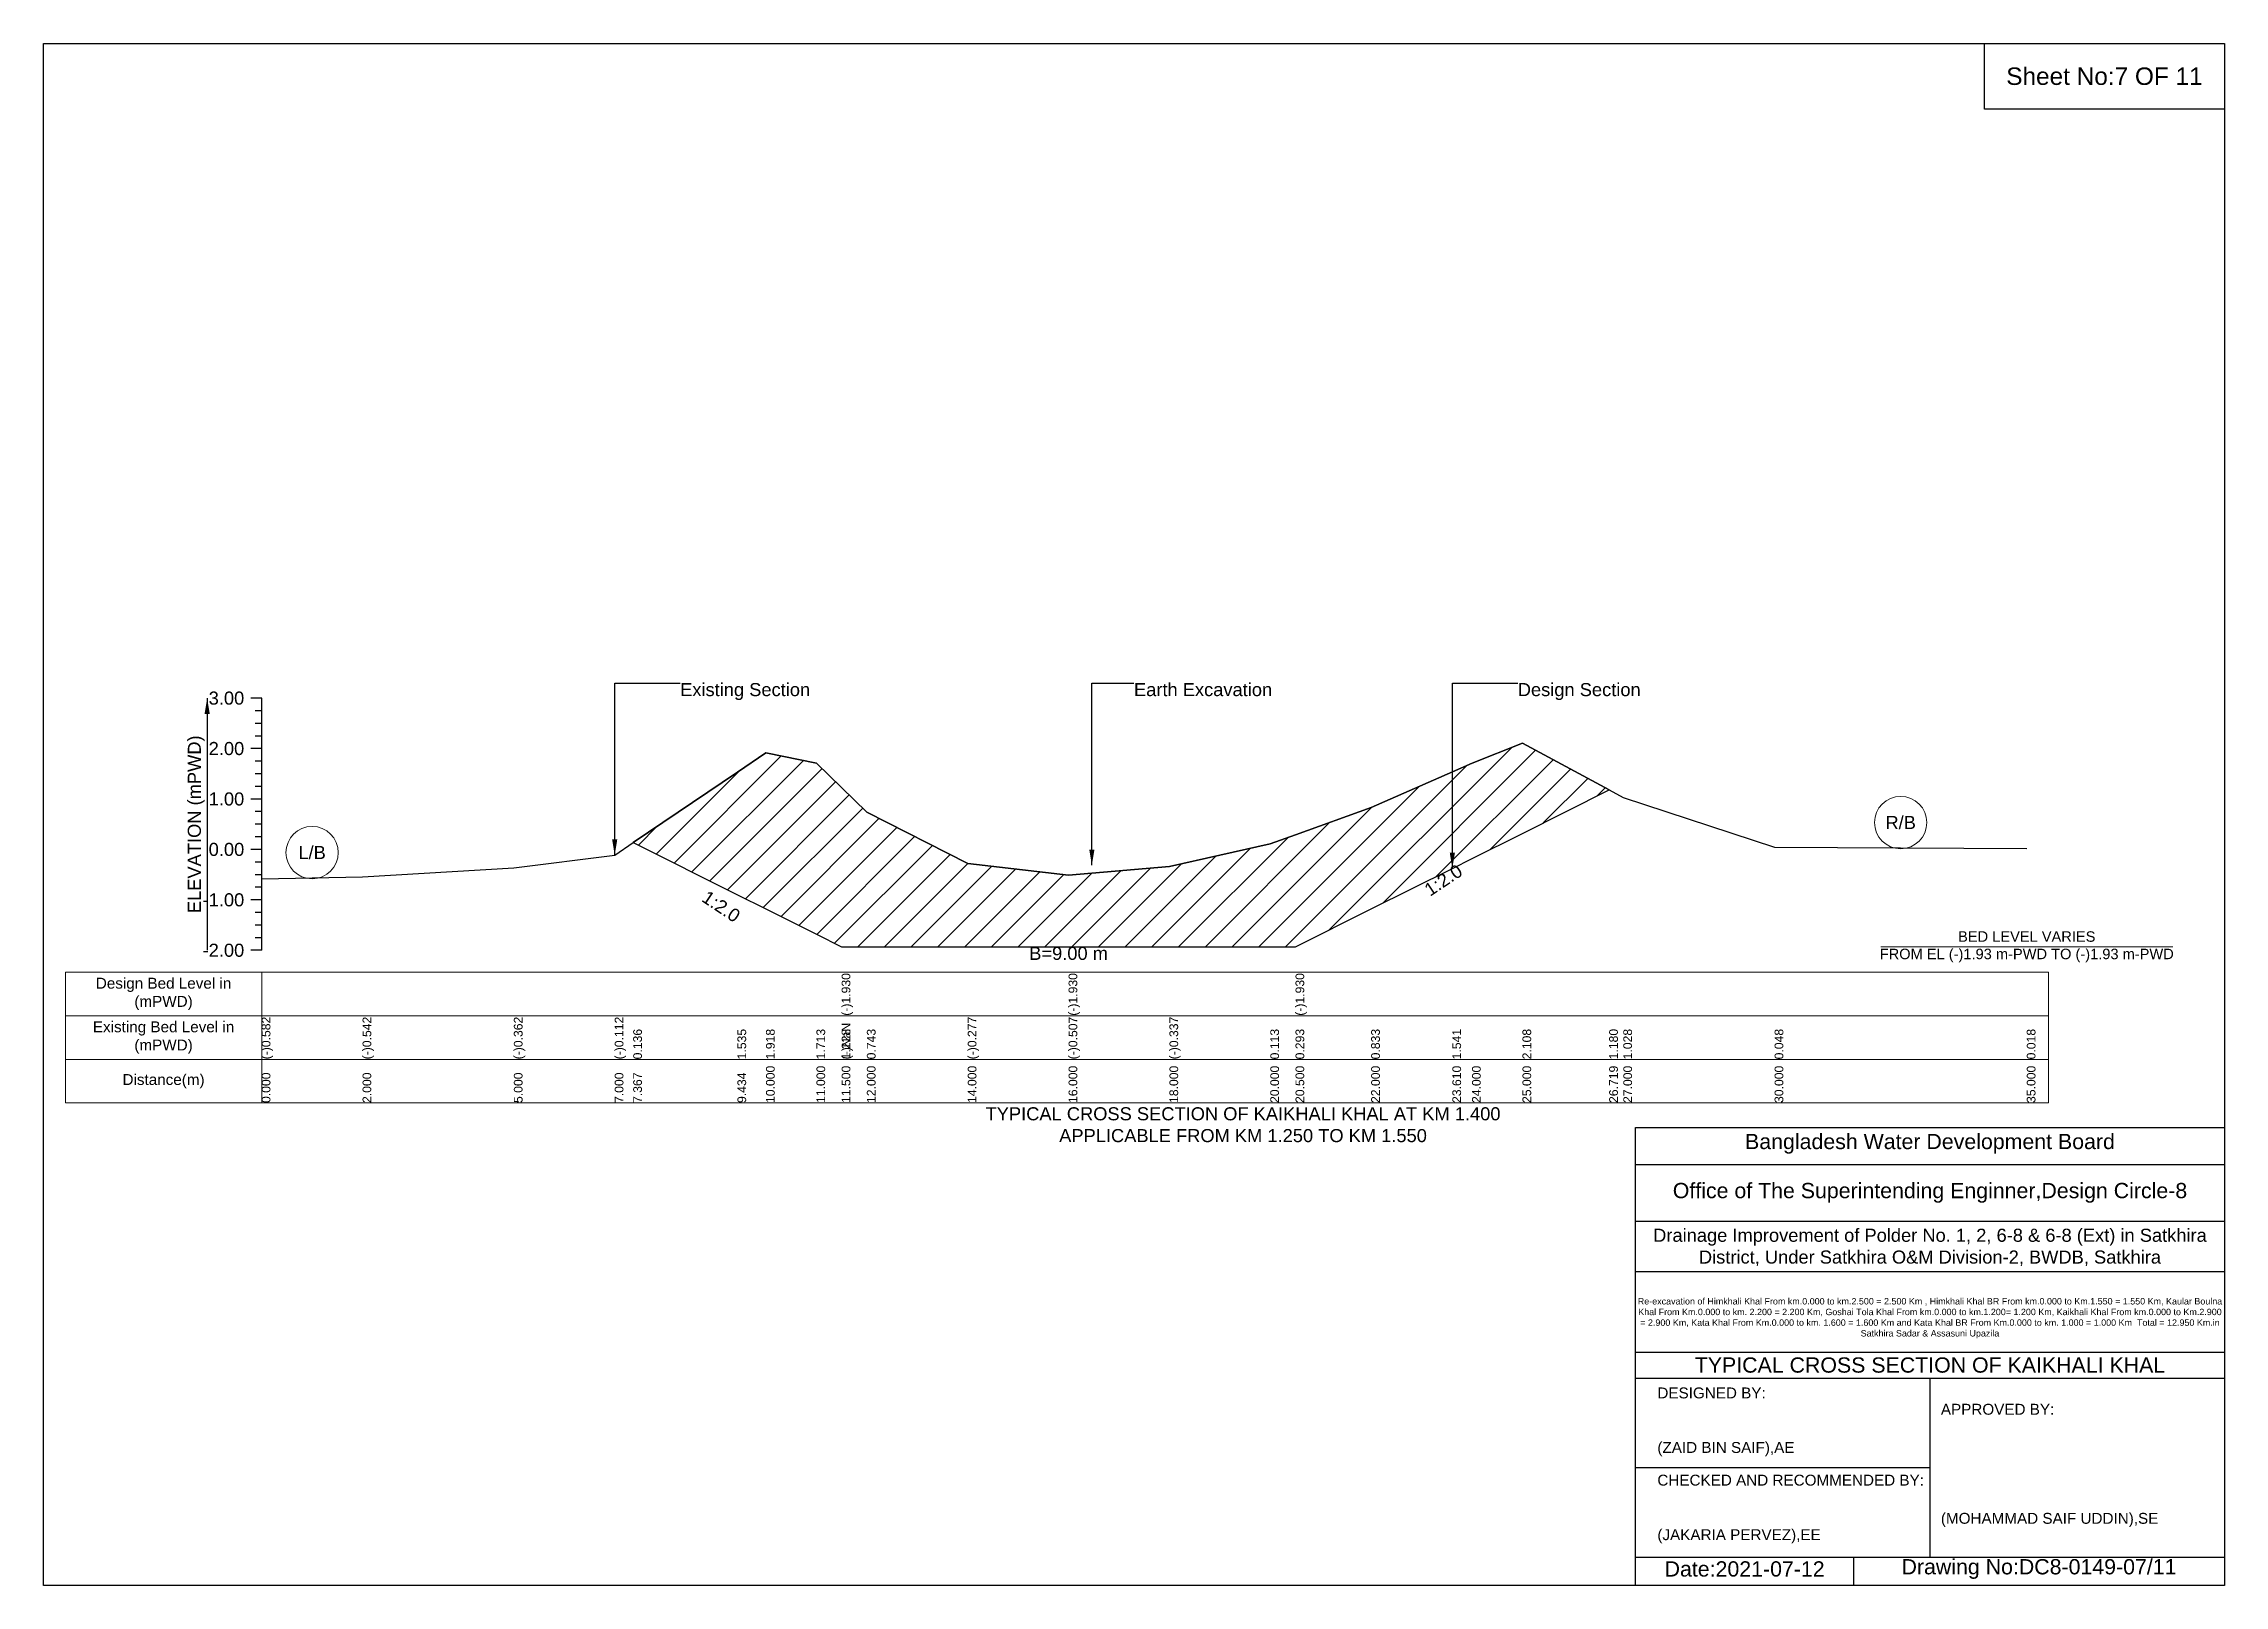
# Model space of a CAD drawing. Header units: inches. Extents: x 91000 to 628000, y -5656 to 0.
# Drawn here: x 430000 to 438000, y -5656 to 0 of the extents above; entities that cross this region are included whole.
import ezdxf

# ---------------------------------------------------------------- set-up
doc = ezdxf.new("R2010")
doc.units = ezdxf.units.IN
doc.header["$LTSCALE"] = 7
doc.header["$MEASUREMENT"] = 0
for name, color, linetype, lineweight in [('Cross section Data Border', 7, 'Continuous', 9), ('Cross Section Labels', 7, 'Continuous', 9), ('Existing_Bed_Level for Xsection', 7, 'Continuous', 25)]:
    doc.layers.add(name, color=color, linetype=linetype, lineweight=lineweight)
doc.styles.get("Standard").update_dxf_attribs({"font": 'arial.ttf'})
doc.dimstyles.get("Standard").update_dxf_attribs({"dimtxt": 0.18, "dimasz": 0.18, "dimexe": 0.18, "dimexo": 0.0625, "dimgap": 0.09, "dimtad": 0, "dimtih": 1, "dimtoh": 1, "dimdec": 4, "dimzin": 0, "dimdsep": 46, "dimtxsty": 'Standard', "dimcen": 0.09, "dimadec": 0, "dimazin": 0, "dimtfac": 1, "dimtdec": 4, "dimtofl": 0, "dimtmove": 0, "dimatfit": 3, "dimfxl": 1, "dimtolj": 1, "dimtzin": 0, "dimarcsym": 0})

msp = doc.modelspace()

# ---------------------------------------------------------------- texts
at = {"attachment_point": 5}
for s, insert, char_height in [('Sheet No:7 OF 11', (437560, -120), 64), ('Bangladesh Water Development Board', (436920, -4036), 56), ('Office of The Superintending Enginner,Design Circle-8', (436920, -4216), 56)]:
    msp.add_mtext(s, dxfattribs=dict(at, insert=insert, char_height=char_height))
for s, insert, char_height, width, attachment_point in [('Drainage Improvement of Polder No. 1, 2, 6-8 & 6-8 (Ext) in Satkhira District, Under Satkhira O&M Division-2, BWDB, Satkhira', (436920, -4416), 48, 2240, 5), ('Re-excavation of Himkhali Khal From km.0.000 to km.2.500 = 2.500 Km , Himkhali Khal BR From km.0.000 to Km.1.550 = 1.550 Km, Kaular Boulna Khal From Km.0.000 to km. 2.200 = 2.200 Km, Goshai Tola Khal From km.0.000 to km.1.200= 1.200 Km, Kaikhali Khal From km.0.000 to Km.2.900 = 2.900 Km, Kata Khal From Km.0.000 to km. 1.600 = 1.600 Km and Kata Khal BR From Km.0.000 to km. 1.000 = 1.000 Km  Total = 12.950 Km.in Satkhira Sadar & Assasuni Upazila', (436920, -4676), 23.4814, 2160, 5), ('TYPICAL CROSS SECTION OF KAIKHALI KHAL', (436920, -4848), 56, 2240, 5), ('DESIGNED BY:^J^J^J(ZAID BIN SAIF),AE', (435920, -5056), 40, 1120, 4), ('APPROVED BY:^J^J^J^J^J^J(MOHAMMAD SAIF UDDIN),SE', (436960, -5216), 40, 1120, 4), ('CHECKED AND RECOMMENDED BY:^J^J^J(JAKARIA PERVEZ),EE', (435920, -5376), 40, 1120, 4), ('Date:2021-07-12', (436240, -5596), 56, 1120, 5), ('Drawing No:DC8-0149-07/11', (437320, -5596), 56, 1760, 5)]:
    msp.add_mtext(s, dxfattribs=dict(insert=insert, char_height=char_height, width=width, attachment_point=attachment_point))
at = {"layer": 'Cross section Data Border', "char_height": 40, "width": 640, "attachment_point": 5}
for s, insert in [('Design Bed Level in (mPWD)', (430440, -3486.3)), ('Existing Bed Level in (mPWD)', (430440, -3646.3)), ('Distance(m)', (430440, -3806.3))]:
    msp.add_mtext(s, dxfattribs=dict(at, insert=insert))
at = {"layer": 'Cross Section Labels'}
for s, insert, char_height, attachment_point in [('Existing Section', (432335, -2345.8), 48, 1), ('Earth Excavation', (434000, -2345.8), 48, 1), ('Design Section', (435407.8, -2345.8), 48, 1), ('R/B', (436812.5, -2857.7), 48, 5), ('L/B', (430985, -2967.8), 48, 5), ('BED LEVEL VARIES ^JFROM EL (-)1.93 m-PWD TO (-)1.93 m-PWD', (437275, -3313.4), 38.4, 5), ('B=9.00 m', (433760, -3313.4), 48, 2), ('TYPICAL CROSS SECTION OF KAIKHALI KHAL AT KM 1.400^JAPPLICABLE FROM KM 1.250 TO KM 1.550', (434400, -3966.3), 48, 5)]:
    msp.add_mtext(s, dxfattribs=dict(at, insert=insert, char_height=char_height, attachment_point=attachment_point))
at = {"layer": 'Cross Section Labels', "char_height": 48, "attachment_point": 2}
for insert, rotation in [((435121.5, -3048.9), 33.69007), ((432499, -3145.4), 326.30993)]:
    msp.add_mtext('1:2.0', dxfattribs=dict(at, insert=insert, rotation=rotation))
at = {"layer": 'Existing_Bed_Level for Xsection', "char_height": 48, "attachment_point": 6}
for s, insert in [('3.00', (430736, -2401.3)), ('2.00', (430736, -2586.3)), ('1.00', (430736, -2771.3)), ('0.00', (430736, -2956.3)), ('-1.00', (430736, -3141.3)), ('-2.00', (430736, -3326.3))]:
    msp.add_mtext(s, dxfattribs=dict(at, insert=insert))
at = {"layer": 'Existing_Bed_Level for Xsection', "rotation": 90}
for s, insert, char_height, attachment_point in [('ELEVATION (mPWD)', (430560, -2863.8), 48, 5), ('(-)1.930', (432927.5, -3566.3), 32, 1), ('(-)1.930', (433760, -3566.3), 32, 1), ('(-)1.930', (434592.5, -3566.3), 32, 1), ('(-)0.582', (430800, -3726.3), 32, 1), ('(-)0.542', (431170, -3726.3), 32, 1), ('(-)0.362', (431725, -3726.3), 32, 1), ('(-)0.112', (432095, -3726.3), 32, 1), ('(-)NaN', (432927.5, -3726.3), 32, 1), ('(-)0.277', (433390, -3726.3), 32, 1), ('(-)0.507', (433760, -3726.3), 32, 1), ('(-)0.507', (433760, -3726.3), 32, 1), ('(-)0.507', (433760, -3726.3), 32, 1), ('(-)0.337', (434130, -3726.3), 32, 1), ('0.136', (432162.9, -3726.3), 32, 1), ('1.535', (432545.2, -3726.3), 32, 1), ('1.918', (432650, -3726.3), 32, 1), ('1.713', (432835, -3726.3), 32, 1), ('1.713', (432835, -3726.3), 32, 1), ('1.228', (432927.5, -3726.3), 32, 1), ('1.228', (432927.5, -3726.3), 32, 1), ('0.743', (433020, -3726.3), 32, 1), ('0.113', (434500, -3726.3), 32, 1), ('0.293', (434592.5, -3726.3), 32, 1), ('0.293', (434592.5, -3726.3), 32, 1), ('0.293', (434592.5, -3726.3), 32, 1), ('0.833', (434870, -3726.3), 32, 1), ('1.541', (435167.8, -3726.3), 32, 1), ('2.108', (435425, -3726.3), 32, 1), ('1.180', (435743.1, -3726.3), 32, 1), ('1.028', (435795, -3726.3), 32, 1), ('0.048', (436350, -3726.3), 32, 1), ('0.018', (437275, -3726.3), 32, 1), ('10.000', (432650, -3886.3), 32, 1), ('11.000', (432835, -3886.3), 32, 1), ('11.500', (432927.5, -3886.3), 32, 1), ('11.500', (432927.5, -3886.3), 32, 1), ('11.500', (432927.5, -3886.3), 32, 1), ('12.000', (433020, -3886.3), 32, 1), ('14.000', (433390, -3886.3), 32, 1), ('16.000', (433760, -3886.3), 32, 1), ('16.000', (433760, -3886.3), 32, 1), ('16.000', (433760, -3886.3), 32, 1), ('18.000', (434130, -3886.3), 32, 1), ('20.000', (434500, -3886.3), 32, 1), ('20.500', (434592.5, -3886.3), 32, 1), ('20.500', (434592.5, -3886.3), 32, 1), ('20.500', (434592.5, -3886.3), 32, 1), ('22.000', (434870, -3886.3), 32, 1), ('23.610', (435167.8, -3886.3), 32, 1), ('24.000', (435240, -3886.3), 32, 1), ('25.000', (435425, -3886.3), 32, 1), ('26.719', (435743.1, -3886.3), 32, 1), ('27.000', (435795, -3886.3), 32, 1), ('30.000', (436350, -3886.3), 32, 1), ('35.000', (437275, -3886.3), 32, 1), ('0.000', (430800, -3886.3), 32, 1), ('2.000', (431170, -3886.3), 32, 1), ('5.000', (431725, -3886.3), 32, 1), ('7.000', (432095, -3886.3), 32, 1), ('7.367', (432162.9, -3886.3), 32, 1), ('9.434', (432545.2, -3886.3), 32, 1)]:
    msp.add_mtext(s, dxfattribs=dict(at, insert=insert, char_height=char_height, attachment_point=attachment_point))

# ---------------------------------------------------------------- hatches: boundary and pattern name
at = {"layer": 'Existing_Bed_Level for Xsection'}
h = msp.add_hatch(dxfattribs=at)
h.set_pattern_fill('ANSI31', color=256, scale=555, style=0)
h.paths.add_polyline_path([(432162.9, -2931.1), (432545.2, -3122.2), (432650, -3174.6), (432835, -3267.1), (432927.5, -3313.4), (433020, -3313.4), (433390, -3313.4), (433760, -3313.4), (434130, -3313.4), (434500, -3313.4), (434592.5, -3313.4), (434870, -3174.6), (435167.8, -3025.7), (435240, -2989.6), (435425, -2897.1), (435743.1, -2738.1), (435425, -2566.3), (435240, -2639.4), (435167.8, -2671.2), (434870, -2802.2), (434592.5, -2902.1), (434500, -2935.4), (434130, -3018.7), (433760, -3050.1), (433390, -3007.6), (433020, -2818.9), (432927.5, -2729.2), (432835, -2639.4), (432650, -2601.5), (432545.2, -2672.4)])

# ---------------------------------------------------------------- linework, layer by layer
for points in [[(430000, 0), (438000, 0), (438000, -5656), (430000, -5656)], [(437120, 0), (438000, 0), (438000, -240), (437120, -240)]]:
    msp.add_lwpolyline(points, close=True)
for points in [[(435840, -5656), (435840, -3976), (438000, -3976)], [(435840, -4112), (438000, -4112)], [(435840, -4320), (438000, -4320)], [(435840, -4504), (438000, -4504)], [(435840, -4800), (438000, -4800)], [(435840, -4896), (438000, -4896)], [(436920, -4896), (436920, -5552)], [(435840, -5224), (436920, -5224)], [(435840, -5552), (438000, -5552)], [(436640, -5552), (436640, -5656)]]:
    msp.add_lwpolyline(points)
at = {"layer": 'Cross section Data Border'}
msp.add_lwpolyline([(430080, -3406.3), (437355, -3406.3), (437355, -3886.3), (430080, -3886.3)], close=True, dxfattribs=at)
for points in [[(430800, -3406.3), (430800, -3886.3)], [(430080, -3566.3), (437355, -3566.3)], [(430080, -3726.3), (437355, -3726.3)]]:
    msp.add_lwpolyline(points, dxfattribs=at)
at = {"layer": 'Cross Section Labels'}
msp.add_lwpolyline([(436739.2, -3313.4), (437810.8, -3313.4)], dxfattribs=at)
for centre in [(436812.5, -2857.7), (430985, -2967.8)]:
    msp.add_circle(centre, 96, dxfattribs=at)
at = {"layer": 'Existing_Bed_Level for Xsection'}
for points in [[(430800, -2401.3), (430760, -2401.3)], [(430800, -2447.6), (430776, -2447.6)], [(430800, -3326.3), (430800, -3141.3), (430800, -2956.3), (430800, -2771.3), (430800, -2586.3), (430800, -2401.3)], [(430800, -2493.8), (430776, -2493.8)], [(430800, -2540.1), (430776, -2540.1)], [(430800, -2586.3), (430760, -2586.3)], [(430800, -2632.6), (430776, -2632.6)], [(430800, -3064), (431170, -3056.6), (431725, -3023.3), (432095, -2977.1), (432162.9, -2931.1), (432545.2, -2672.4), (432650, -2601.5), (432835, -2639.4), (432927.5, -2729.2), (432927.5, -2729.2), (433020, -2818.9), (433390, -3007.6), (433760, -3050.1), (433760, -3050.1), (434130, -3018.7), (434500, -2935.4), (434592.5, -2902.1), (434592.5, -2902.1), (434870, -2802.2), (435167.8, -2671.2), (435240, -2639.4), (435425, -2566.3), (435743.1, -2738.1), (435795, -2766.2), (436350, -2947.4), (437275, -2953)], [(430800, -2678.8), (430776, -2678.8)], [(430800, -2771.3), (430760, -2771.3)], [(430800, -2725.1), (430776, -2725.1)], [(430800, -2817.6), (430776, -2817.6)], [(430800, -2863.8), (430776, -2863.8)], [(430800, -2956.3), (430760, -2956.3)], [(430800, -2910.1), (430776, -2910.1)], [(430800, -3002.6), (430776, -3002.6)], [(430800, -3048.8), (430776, -3048.8)], [(430800, -3095.1), (430776, -3095.1)], [(430800, -3141.3), (430760, -3141.3)], [(430800, -3187.6), (430776, -3187.6)], [(430800, -3233.8), (430776, -3233.8)], [(430800, -3326.3), (430760, -3326.3)], [(430800, -3280.1), (430776, -3280.1)]]:
    msp.add_lwpolyline(points, dxfattribs=at)
msp.add_lwpolyline([(432162.9, -2931.1), (432162.9, -2931.1), (432545.2, -3122.2), (432650, -3174.6), (432835, -3267.1), (432927.5, -3313.4), (432927.5, -3313.4), (433020, -3313.4), (433390, -3313.4), (433760, -3313.4), (433760, -3313.4), (434130, -3313.4), (434500, -3313.4), (434592.5, -3313.4), (434592.5, -3313.4), (434870, -3174.6), (435167.8, -3025.7), (435240, -2989.6), (435425, -2897.1), (435743.1, -2738.1), (435425, -2566.3), (435240, -2639.4), (435167.8, -2671.2), (434870, -2802.2), (434592.5, -2902.1), (434592.5, -2902.1), (434500, -2935.4), (434130, -3018.7), (433760, -3050.1), (433760, -3050.1), (433390, -3007.6), (433020, -2818.9), (432927.5, -2729.2), (432927.5, -2729.2), (432835, -2639.4), (432650, -2601.5), (432545.2, -2672.4), (432162.9, -2931.1)], close=True, dxfattribs=at)

msp.set_redraw_order([(e.dxf.handle, doc.entitydb.next_handle()) for e in msp.query("TEXT MTEXT ATTDEF DIMENSION ARC_DIMENSION")])  # texts and dimensions are drawn at this point

# ---------------------------------------------------------------- leaders
at = {"layer": 'Cross Section Labels', "annotation_type": 0, "has_hookline": 1, "hookline_direction": 0}
for points, text_width in [([(432095, -2977.1), (432095, -2345.8), (432334.9, -2345.8)], 467.2), ([(433845.4, -3014.1), (433845.4, -2345.8), (433999.9, -2345.8)], 497), ([(435167.8, -3025.7), (435167.8, -2345.8), (435407.7, -2345.8)], 441.2)]:
    msp.add_leader(points, dimstyle='Standard', override={"dimasz": 57.6}, dxfattribs=dict(at, text_width=text_width))
at = {"layer": 'Existing_Bed_Level for Xsection'}
msp.add_leader([(430600, -2401.3), (430600, -3326.3)], dimstyle='Standard', override={"dimasz": 57.6}, dxfattribs=at)

doc.saveas('drawing.dxf')
